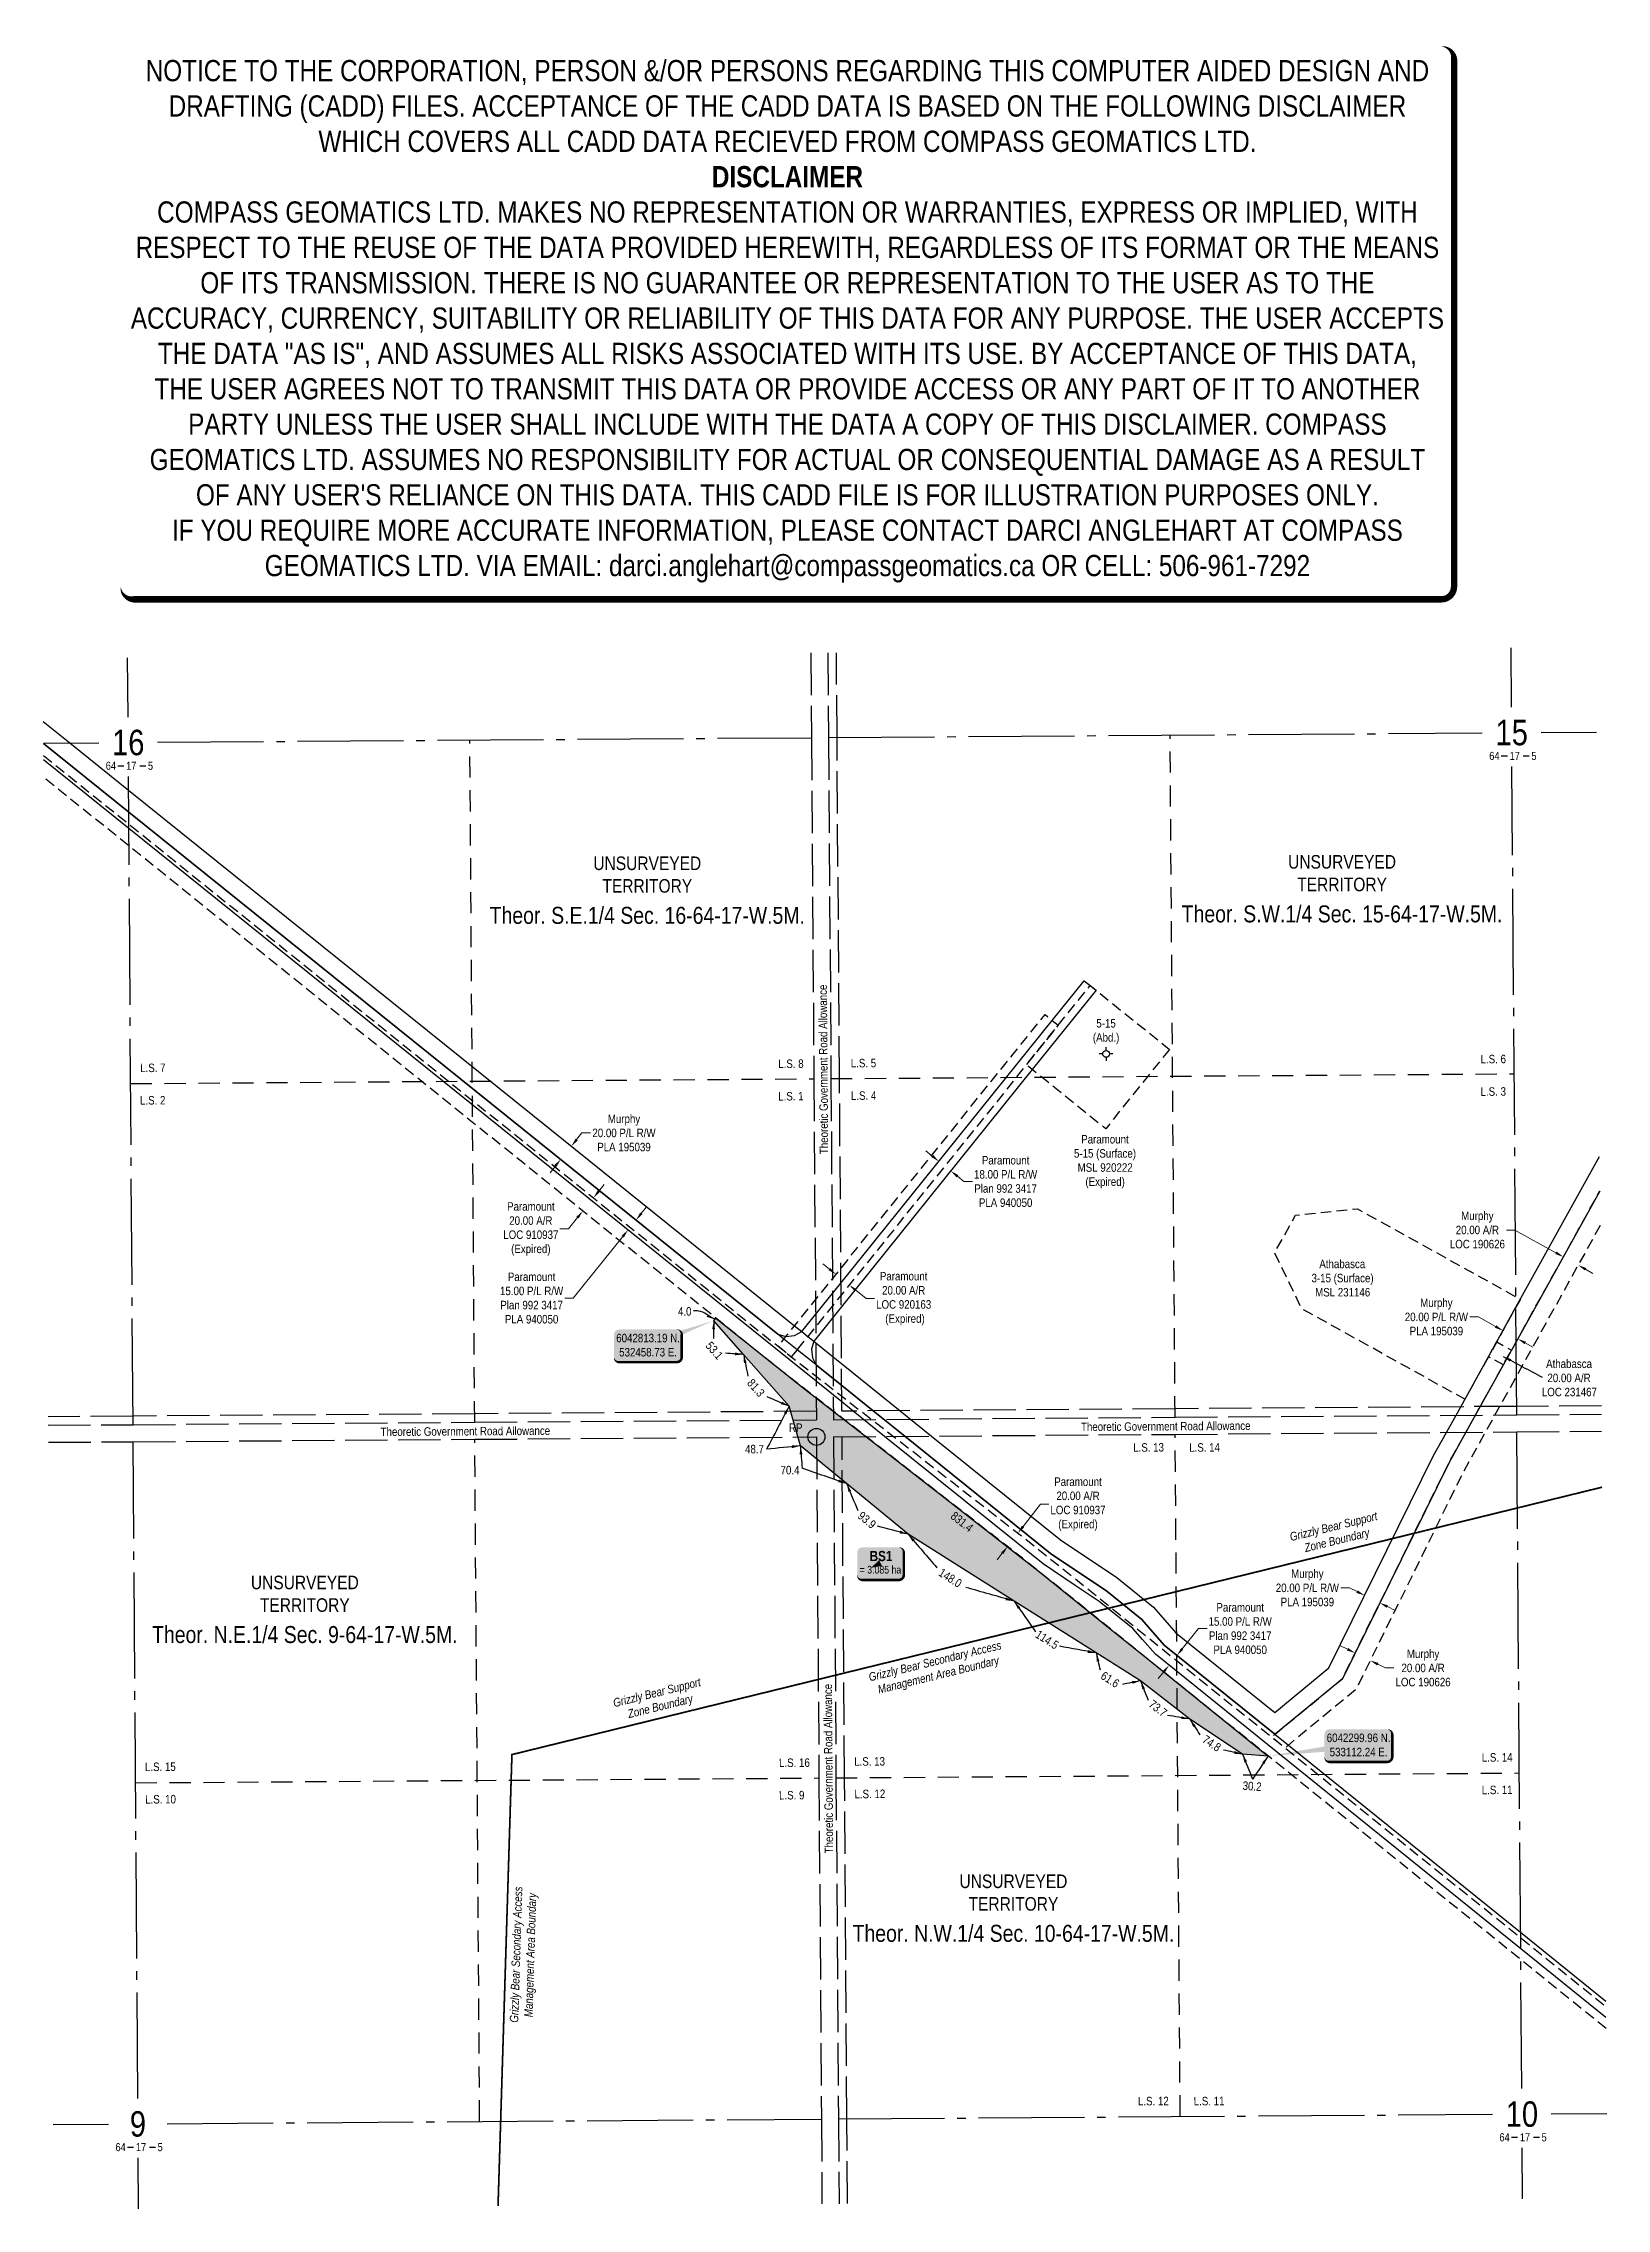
# Model space of a CAD drawing. Extents: x 531668 to 533511, y 6041766 to 6044319.
import ezdxf
from ezdxf.enums import TextEntityAlignment as Align

# ---------------------------------------------------------------- set-up
doc = ezdxf.new("R2010")
doc.units = 0
doc.header["$LTSCALE"] = 5
doc.header["$PDSIZE"] = 0.5
for name, pattern in [('DASHDOT2', [12.7, 6.35, -3.175, 0, -3.175]), ('foc-ACCESSROAD', [3.75, 2.5, -1.25]), ('foc-LSD', [8, 5, -3]), ('foc-QUARTERLINE', [33, 25, -3, 2, -3]), ('foc-UNSURVEYED', [12.5, 10, -2.5])]:
    doc.linetypes.add(name, pattern=pattern)
doc.layers.get('Defpoints').update_dxf_attribs({"color": 9})
for name, color, linetype in [('10', 1, 'Continuous'), ('35', 37, 'Continuous'), ('9', 3, 'Continuous'), ('AS-WILDLIFE', 131, 'DASHDOT2'), ('C-AR', 13, 'foc-ACCESSROAD'), ('C-RW', 13, 'Continuous'), ('C-SYMBOL', 7, 'Continuous'), ('C-WS', 13, 'foc-ACCESSROAD'), ('DETAIL-T', 7, 'Continuous'), ('F-AR', 190, 'foc-ACCESSROAD'), ('F-RW', 190, 'Continuous'), ('F-WS', 190, 'foc-ACCESSROAD'), ('F-WS-S', 8, 'Continuous'), ('L-ROAD-T', 7, 'Continuous'), ('L-SECLBL', 7, 'Continuous'), ('L-SECQ', 8, 'foc-QUARTERLINE'), ('L-SECTION-LSD', 7, 'foc-LSD'), ('L-UNS-T', 3, 'Continuous'), ('L-USEC', 7, 'foc-UNSURVEYED'), ('P-TEMP-BLOCKS', 250, 'Continuous'), ('P-TEMP-H', 41, 'Continuous'), ('P-TEMP_BANK STABILIZATION', 46, 'Continuous')]:
    doc.layers.add(name, color=color, linetype=linetype)
for name, color, linetype, lineweight in [('C-AR-T', 13, 'Continuous', 9), ('C-RW-T', 13, 'Continuous', 9), ('C-WS-T', 13, 'Continuous', 9), ('F-AR-T', 190, 'Continuous', 9), ('F-RW-T', 190, 'Continuous', 9), ('F-WS-T', 190, 'Continuous', 9), ('P-TEMP-T', 46, 'Continuous', 18)]:
    doc.layers.add(name, color=color, linetype=linetype, lineweight=lineweight)
doc.layers.add('DISCLAIMER', color=7, linetype='Continuous', plot=False)
doc.styles.add('100L', font='ARIALN.TTF', dxfattribs={"height": 11})
doc.styles.add('175L', font='ARIALN.TTF', dxfattribs={"height": 20})
doc.styles.add('240', font='ARIALN.TTF', dxfattribs={"height": 30})
doc.styles.add('80', font='ARIALN.TTF', dxfattribs={"height": 10})
doc.styles.add('80CG', font='ARIALN.TTF', dxfattribs={"height": 10})
doc.styles.add('80L', font='ARIALN.TTF', dxfattribs={"height": 10})
doc.styles.add('BOLD', font='ARIALNB.TTF')
doc.styles.add('SIMPLEX', font='ARIALN.TTF')
doc.dimstyles.new('Compass 5 000', dxfattribs={"dimscale": 5, "dimtxt": 9, "dimasz": 2, "dimexe": 0.2, "dimexo": 0.0625, "dimgap": 0.5, "dimtad": 0, "dimtih": 1, "dimtoh": 1, "dimzin": 0, "dimdsep": 46, "dimtxsty": '80CG', "dimcen": 0.1, "dimse1": 1, "dimse2": 1, "dimclrd": 256, "dimclrt": 256, "dimaunit": 1, "dimadec": 4, "dimazin": 0, "dimtfac": 0.06, "dimtofl": 0, "dimtmove": 0, "dimatfit": 1, "dimfxl": 0.2, "dimtolj": 1, "dimtzin": 0, "dimlwd": -1, "dimarcsym": 0})

msp = doc.modelspace()

# ---------------------------------------------------------------- texts
at = {"layer": 'AS-WILDLIFE', "char_height": 10, "attachment_point": 5, "style": '240'}
for s, width, insert, rotation in [('{\\fArial Narrow|b0|i1|c0|p34;Grizzly Bear Support Zone Boundary}', 106.23915, (533191.69, 6042561.175), 13.781594), ('{\\fArial Narrow|b0|i1|c0|p34;Grizzly Bear Secondary Access Management Area Boundary}', 160.52974, (532721.844, 6042402.413), 13.781594), ('{\\fArial Narrow|b0|i1|c0|p34;Grizzly Bear Support Zone Boundary}', 106.23915, (532394.015, 6042365.453), 13.781594), ('{\\fArial Narrow|b0|i1|c0|p34;Grizzly Bear Secondary Access Management Area Boundary}', 160.52974, (532235.509, 6042065.607), 88.237597)]:
    msp.add_mtext_dynamic_manual_height_columns(s, width=width, gutter_width=45, heights=[0], dxfattribs=dict(at, insert=insert, rotation=rotation))
at = {"layer": 'C-SYMBOL', "color": 3, "style": '175L'}
for s, height, p in [('Theor. S.E.1/4 Sec. 16-64-17-W.5M.', 19.9895, (532380.363, 6043275.062)), ('Theor. S.W.1/4 Sec. 15-64-17-W.5M.', 20, (533199.396, 6043276.765)), ('Theor. N.E.1/4 Sec. 9-64-17-W.5M.', 19.9895, (531976.659, 6042427.234)), ('Theor. N.W.1/4 Sec. 10-64-17-W.5M.', 19.9895, (532811.999, 6042074.975))]:
    msp.add_text(s, height=height, dxfattribs=at).set_placement(p, align=Align.BOTTOM_CENTER)
at = {"layer": 'C-WS-T', "style": '80L'}
for s, width, insert, char_height, attachment_point in [('5-15\\P(Abd.)', 30.58189, (532921.224, 6043153.975), 9.9947, 5), ('\\pi8.763;Paramount\\P\\pi0.27837;5-15 (Surface)\\P\\pi4.55647;MSL 920222\\P\\pi13.76378;(Expired)', 72.58575, (532883.102, 6043032.095), 9.99475, 1)]:
    msp.add_mtext_dynamic_manual_height_columns(s, width=width, gutter_width=49.974, heights=[0], dxfattribs=dict(at, insert=insert, char_height=char_height, attachment_point=attachment_point))
at = {"layer": 'F-AR-T', "insert": (533434.473, 6042767.443), "char_height": 9.99475, "attachment_point": 1, "style": '80L'}
msp.add_mtext_dynamic_manual_height_columns('\\pi5.43937;Athabasca\\P\\pi7.02107;20.00 A/R\\P\\pi0.45904;LOC 231467', width=64.48632, gutter_width=49.974, heights=[0], dxfattribs=at)
at = {"layer": 'F-WS-T', "insert": (533163.121, 6042885.113), "char_height": 9.99475, "attachment_point": 1, "style": '80L'}
msp.add_mtext_dynamic_manual_height_columns('\\pi9.48908;Athabasca\\P\\pi0.27837;3-15 (Surface)\\P\\pi4.52579;MSL 231146', width=72.58575, gutter_width=49.974, heights=[0], dxfattribs=at)
at = {"layer": 'L-ROAD-T', "style": '80L'}
for rotation, p in [(0.405558, (532165.91, 6042682.877)), (90.412175, (532593.792, 6042285.166))]:
    msp.add_text('Theoretic Government Road Allowance', height=9.99475, rotation=rotation, dxfattribs=at).set_placement(p, align=Align.MIDDLE_CENTER)
at = {"layer": 'L-UNS-T', "color": 3, "char_height": 15.9916, "attachment_point": 5, "style": '80L'}
for insert in [(532380.363, 6043339.006), (533199.396, 6043340.709), (531976.659, 6042491.177), (532811.999, 6042138.918)]:
    msp.add_mtext_dynamic_manual_height_columns('UNSURVEYED TERRITORY', width=126.34738, gutter_width=47.475, heights=[0], dxfattribs=dict(at, insert=insert))
at = {"layer": 'P-TEMP-T', "style": '80L'}
for s, p in [('4.0', (532424.5, 6042824.26)), ('48.7', (532506.753, 6042661.854)), ('70.4', (532548.618, 6042637.046))]:
    msp.add_text(s, height=9.9947, dxfattribs=at).set_placement(p, align=Align.MIDDLE)
for s, rotation, p in [('53.1', 311.432692, (532459.54, 6042778.079)), ('81.3', 311.4327, (532508.441, 6042734.076)), ('93.9', 320.5112, (532639.393, 6042578.23)), ('831.4', 321.945697, (532751.359, 6042576.155)), ('148.0', 327.7487, (532737.58, 6042509.952)), ('114.5', 327.7473, (532851.678, 6042437.069)), ('61.6', 327.7442, (532925.961, 6042390.196)), ('73.7', 322.2724, (532982.431, 6042356.23)), ('74.8', 326.3376, (533045.757, 6042314.922)), ('30.2', 355.8893, (533093.349, 6042264.455))]:
    msp.add_text(s, height=9.9947, rotation=rotation, dxfattribs=at).set_placement(p, align=Align.MIDDLE)

# ---------------------------------------------------------------- blocks, each defined once
blk = doc.blocks.new('RP')
at = {"layer": '35', "color": 3}
blk.add_circle((0, 0), 10, dxfattribs=at)
at = {"layer": '35', "color": 3, "style": '80'}
blk.add_attdef('RP_001', (-32.4, 5.8), '', height=10, dxfattribs=at)
blk = doc.blocks.new('L-SECLBL')
at = {"layer": '9', "color": 7}
for p, q in [((-5.1, -27.8), (-12.3, -27.8)), ((20.7, -27.8), (13.5, -27.8))]:
    blk.add_line(p, q, dxfattribs=at)
at = {"layer": '10', "color": 2, "style": 'SIMPLEX'}
blk.add_attdef('SEC', text='', height=30, dxfattribs=at).set_placement((0, 0), align=Align.MIDDLE)
at = {"layer": '10', "color": 5, "style": '80L'}
blk.add_attdef('TWP', text='', height=9.5, dxfattribs=at).set_placement((-14.4, -27.4), align=Align.MIDDLE_RIGHT)
blk.add_attdef('RGE', text='', height=9.5, dxfattribs=at).set_placement((3.6, -27.4), align=Align.MIDDLE_CENTER)
blk.add_attdef('MER', text='', height=9.5, dxfattribs=at).set_placement((23.2, -27.4), align=Align.MIDDLE_LEFT)
blk = doc.blocks.new('*D20')
at = {"layer": 'Defpoints', "color": 0, "transparency": 16777216}
for p in [(533215.6, 6042423.1), (533232.7, 6042412.6), (533233.5, 6042414.2)]:
    blk.add_point(p, dxfattribs=at)
at = {"layer": 'F-AR-T', "transparency": 16777216}
for p, q in [((533205.8, 6042425.9), (533196.8, 6042430.3)), ((533241.7, 6042408.2), (533250.6, 6042403.8)), ((533250.6, 6042403.8), (533260.6, 6042403.8))]:
    blk.add_line(p, q, dxfattribs=at)
for points in [[(533206.5, 6042427.4), (533205.1, 6042424.4), (533214.8, 6042421.5)], [(533242.4, 6042409.7), (533240.9, 6042406.7), (533232.7, 6042412.6)]]:
    blk.add_solid(points, dxfattribs=at)
at = {"layer": 'F-AR-T', "transparency": 16777216, "insert": (533294.9, 6042403.8), "char_height": 10, "attachment_point": 5, "style": '80CG'}
blk.add_mtext('\\A1;Murphy\\P20.00 A/R\\PLOC 190626', dxfattribs=at)
blk = doc.blocks.new('*D21')
at = {"layer": 'C-AR-T', "transparency": 16777216}
for p, q in [((532823.4, 6042570.6), (532843.8, 6042596.9)), ((532843.8, 6042596.9), (532853.8, 6042596.9)), ((532798.9, 6042539.1), (532792.7, 6042531.2))]:
    blk.add_line(p, q, dxfattribs=at)
for points in [[(532822.1, 6042571.7), (532824.7, 6042569.6), (532817.3, 6042562.8)], [(532797.6, 6042540.1), (532800.2, 6042538), (532805, 6042547)]]:
    blk.add_solid(points, dxfattribs=at)
at = {"layer": 'Defpoints', "color": 0, "transparency": 16777216}
for p in [(532813.7, 6042565.6), (532817.3, 6042562.8), (532801.4, 6042549.8)]:
    blk.add_point(p, dxfattribs=at)
at = {"layer": 'C-AR-T', "transparency": 16777216, "insert": (532888.1, 6042596.9), "char_height": 10, "attachment_point": 5, "style": '80CG'}
blk.add_mtext('\\A1;Paramount\\P20.00 A/R\\PLOC 910937\\P(Expired)', dxfattribs=at)
blk = doc.blocks.new('*D22')
at = {"layer": 'C-AR-T', "transparency": 16777216}
for p, q in [((532323.2, 6042965.9), (532329.5, 6042973.7)), ((532287.4, 6042921.4), (532277.4, 6042921.4)), ((532298.1, 6042934.7), (532287.4, 6042921.4))]:
    blk.add_line(p, q, dxfattribs=at)
for points in [[(532321.9, 6042966.9), (532324.5, 6042964.8), (532316.9, 6042958.1)], [(532296.8, 6042935.7), (532299.4, 6042933.7), (532304.4, 6042942.5)]]:
    blk.add_solid(points, dxfattribs=at)
at = {"layer": 'Defpoints', "color": 0, "transparency": 16777216}
for p in [(532302, 6042944.4), (532304.4, 6042942.5), (532314.5, 6042960)]:
    blk.add_point(p, dxfattribs=at)
at = {"layer": 'C-AR-T', "transparency": 16777216, "insert": (532243.1, 6042921.4), "char_height": 10, "attachment_point": 5, "style": '80CG'}
blk.add_mtext('\\A1;Paramount\\P20.00 A/R\\PLOC 910937\\P(Expired)', dxfattribs=at)
blk = doc.blocks.new('*D23')
at = {"layer": 'C-AR-T', "transparency": 16777216}
for p, q in [((532595, 6042874.1), (532587.2, 6042880.4)), ((532626.2, 6042849), (532638.3, 6042839.2)), ((532638.3, 6042839.2), (532648.3, 6042839.2))]:
    blk.add_line(p, q, dxfattribs=at)
for points in [[(532596.1, 6042875.4), (532594, 6042872.8), (532602.8, 6042867.8)], [(532627.2, 6042850.3), (532625.1, 6042847.7), (532618.4, 6042855.3)]]:
    blk.add_solid(points, dxfattribs=at)
at = {"layer": 'Defpoints', "color": 0, "transparency": 16777216}
for p in [(532602.8, 6042867.8), (532586.1, 6042847.1), (532601.7, 6042834.6)]:
    blk.add_point(p, dxfattribs=at)
at = {"layer": 'C-AR-T', "transparency": 16777216, "insert": (532682.6, 6042839.2), "char_height": 10, "attachment_point": 5, "style": '80CG'}
blk.add_mtext('\\A1;Paramount\\P20.00 A/R\\PLOC 920163\\P (Expired)', dxfattribs=at)
blk = doc.blocks.new('*D24')
at = {"layer": 'Defpoints', "color": 0, "transparency": 16777216}
for p in [(532290.8, 6043018.9), (532291.3, 6043018.5), (532278.8, 6043002.9)]:
    blk.add_point(p, dxfattribs=at)
at = {"layer": 'F-RW-T', "transparency": 16777216}
for p, q in [((532297.1, 6043026.7), (532303.3, 6043034.5)), ((532303.3, 6043034.5), (532313.3, 6043034.5)), ((532272, 6042995.5), (532265.7, 6042987.7))]:
    blk.add_line(p, q, dxfattribs=at)
for points in [[(532295.8, 6043027.7), (532298.4, 6043025.6), (532290.8, 6043018.9)], [(532270.7, 6042996.6), (532273.3, 6042994.5), (532278.3, 6043003.3)]]:
    blk.add_solid(points, dxfattribs=at)
at = {"layer": 'F-RW-T', "transparency": 16777216, "insert": (532352.9, 6043034.5), "char_height": 10, "attachment_point": 5, "style": '80CG'}
blk.add_mtext('\\A1;Murphy\\P20.00 P/L R/W\\PPLA 195039', dxfattribs=at)
blk = doc.blocks.new('*D25')
at = {"layer": 'Defpoints', "color": 0, "transparency": 16777216}
for p in [(533225.9, 6042489.4), (533229.6, 6042496.7), (533247.5, 6042487.8)]:
    blk.add_point(p, dxfattribs=at)
at = {"layer": 'F-RW-T', "transparency": 16777216}
for p, q in [((533208, 6042498.2), (533198, 6042498.2)), ((533217, 6042493.8), (533208, 6042498.2)), ((533252.9, 6042476.1), (533261.8, 6042471.7))]:
    blk.add_line(p, q, dxfattribs=at)
for points in [[(533217.7, 6042495.3), (533216.2, 6042492.3), (533225.9, 6042489.4)], [(533253.6, 6042477.6), (533252.1, 6042474.6), (533243.9, 6042480.5)]]:
    blk.add_solid(points, dxfattribs=at)
at = {"layer": 'F-RW-T', "transparency": 16777216, "insert": (533158.5, 6042498.2), "char_height": 10, "attachment_point": 5, "style": '80CG'}
blk.add_mtext('\\A1;Murphy\\P20.00 P/L R/W\\PPLA 195039', dxfattribs=at)
blk = doc.blocks.new('*D26')
at = {"layer": 'C-RW-T', "transparency": 16777216}
for p, q in [((532373.3, 6042939.7), (532379.6, 6042947.4)), ((532351.4, 6042912.4), (532293.1, 6042839.9)), ((532293.1, 6042839.9), (532283.1, 6042839.9))]:
    blk.add_line(p, q, dxfattribs=at)
for points in [[(532372, 6042940.7), (532374.6, 6042938.6), (532367.1, 6042931.9)], [(532350.1, 6042913.4), (532352.7, 6042911.3), (532357.7, 6042920.2)]]:
    blk.add_solid(points, dxfattribs=at)
at = {"layer": 'Defpoints', "color": 0, "transparency": 16777216}
for p in [(532367.1, 6042931.9), (532381.4, 6042920.3), (532372, 6042908.6)]:
    blk.add_point(p, dxfattribs=at)
at = {"layer": 'C-RW-T', "transparency": 16777216, "insert": (532244, 6042839.9), "char_height": 10, "width": 392.415, "attachment_point": 5, "style": '80CG'}
blk.add_mtext('\\A1;Paramount\\P15.00 P/L R/W\\PPlan 992 3417\\PPLA 940050', dxfattribs=at)
blk = doc.blocks.new('*D27')
at = {"layer": 'C-RW-T', "transparency": 16777216}
for p, q in [((533011, 6042426.4), (533030.2, 6042450.2)), ((533030.2, 6042450.2), (533040.2, 6042450.2)), ((532989.1, 6042399.2), (532982.8, 6042391.4))]:
    blk.add_line(p, q, dxfattribs=at)
for points in [[(533009.7, 6042427.4), (533012.3, 6042425.4), (533004.8, 6042418.6)], [(532987.8, 6042400.2), (532990.4, 6042398.2), (532995.4, 6042407)]]:
    blk.add_solid(points, dxfattribs=at)
at = {"layer": 'Defpoints', "color": 0, "transparency": 16777216}
for p in [(533004.8, 6042418.6), (533020.6, 6042405.8), (533011.3, 6042394.2)]:
    blk.add_point(p, dxfattribs=at)
at = {"layer": 'C-RW-T', "transparency": 16777216, "insert": (533079.3, 6042450.2), "char_height": 10, "attachment_point": 5, "style": '80CG'}
blk.add_mtext('\\A1;Paramount\\P15.00 P/L R/W\\PPlan 992 3417\\PPLA 940050', dxfattribs=at)
blk = doc.blocks.new('*D28')
at = {"layer": 'C-RW-T', "transparency": 16777216}
for p, q in [((532716.3, 6043007.3), (532708.6, 6043013.6)), ((532745.9, 6042983.5), (532753.7, 6042977.3)), ((532753.7, 6042977.3), (532763.7, 6042977.3))]:
    blk.add_line(p, q, dxfattribs=at)
for points in [[(532717.4, 6043008.6), (532715.3, 6043006), (532724.1, 6043001.1)], [(532747, 6042984.8), (532744.9, 6042982.2), (532738.2, 6042989.8)]]:
    blk.add_solid(points, dxfattribs=at)
at = {"layer": 'Defpoints', "color": 0, "transparency": 16777216}
for p in [(532724, 6043000.9), (532738, 6042989.6), (532738.2, 6042989.8)]:
    blk.add_point(p, dxfattribs=at)
at = {"layer": 'C-RW-T', "transparency": 16777216, "insert": (532802.8, 6042977.3), "char_height": 10, "attachment_point": 5, "style": '80CG'}
blk.add_mtext('\\A1;Paramount\\P18.00 P/L R/W\\PPlan 992 3417\\PPLA 940050', dxfattribs=at)
blk = doc.blocks.new('*D29')
at = {"layer": 'Defpoints', "color": 0, "transparency": 16777216}
for p in [(533477.7, 6042878.7), (533422.4, 6042820.4), (533439.9, 6042810.7)]:
    blk.add_point(p, dxfattribs=at)
at = {"layer": 'F-AR-T', "transparency": 16777216}
for p, q in [((533403.2, 6042920.1), (533393.2, 6042920.1)), ((533451.5, 6042893.3), (533403.2, 6042920.1)), ((533486.5, 6042873.9), (533495.2, 6042869))]:
    blk.add_line(p, q, dxfattribs=at)
for points in [[(533452.3, 6042894.8), (533450.7, 6042891.8), (533460.3, 6042888.4)], [(533487.3, 6042875.3), (533485.7, 6042872.4), (533477.7, 6042878.7)]]:
    blk.add_solid(points, dxfattribs=at)
at = {"layer": 'F-AR-T', "transparency": 16777216, "insert": (533358.9, 6042920.1), "char_height": 10, "attachment_point": 5, "style": '80CG'}
blk.add_mtext('\\A1;Murphy\\P20.00 A/R\\PLOC 190626', dxfattribs=at)
blk = doc.blocks.new('*D30')
at = {"layer": 'Defpoints', "color": 0, "transparency": 16777216}
for p in [(533389.1, 6042801.5), (533364.9, 6042758), (533382.4, 6042748.3)]:
    blk.add_point(p, dxfattribs=at)
at = {"layer": 'F-RW-T', "transparency": 16777216}
for p, q in [((533360.2, 6042817.6), (533350.2, 6042817.6)), ((533380.4, 6042806.4), (533360.2, 6042817.6)), ((533415.3, 6042787), (533424.1, 6042782.1))]:
    blk.add_line(p, q, dxfattribs=at)
for points in [[(533381.2, 6042807.8), (533379.5, 6042804.9), (533389.1, 6042801.5)], [(533416.1, 6042788.4), (533414.5, 6042785.5), (533406.6, 6042791.8)]]:
    blk.add_solid(points, dxfattribs=at)
at = {"layer": 'F-RW-T', "transparency": 16777216, "insert": (533310.6, 6042817.6), "char_height": 10, "attachment_point": 5, "style": '80CG'}
blk.add_mtext('\\A1;Murphy\\P20.00 P/L R/W\\PPLA 195039', dxfattribs=at)
blk = doc.blocks.new('GABD')
for p, q in [((-0.81, 0), (-1.62, 0)), ((0, 0.81), (0, 1.62)), ((1.62, 0), (0.81, 0)), ((0, -0.81), (0, -1.62))]:
    blk.add_line(p, q)
blk.add_circle((0, 0), 0.8)
blk = doc.blocks.new('Disclaimer_Legal')
at = {"layer": 'DISCLAIMER', "color": 254, "flags": 128}
blk.add_lwpolyline([(-3613, -1105, 37.5, 37.5, 0), (4096, -1105, 37.5, 37.5, 0.414214), (4171, -1030, 37.5, 37.5, 0), (4171, 2079, 37.5, 0, 0.414214), (4096, 2154, 0, 0, 0), (-3613, 2154, 0, 0, 0.414214), (-3688, 2079, 0, 0, 0), (-3688, -1030, 0, 37.5, 0.414214)], format="xyseb", close=True, dxfattribs=at)
at = {"layer": 'DISCLAIMER', "color": 254, "insert": (242, 534), "char_height": 125, "width": 7717.57, "attachment_point": 5, "style": '80'}
blk.add_mtext('NOTICE TO THE CORPORATION, PERSON &/OR PERSONS REGARDING THIS COMPUTER AIDED DESIGN AND DRAFTING (CADD) FILES. ACCEPTANCE OF THE CADD DATA IS BASED ON THE FOLLOWING DISCLAIMER WHICH COVERS ALL CADD DATA RECIEVED FROM COMPASS GEOMATICS LTD.\\P{\\fArial Narrow|b1|i0|c0|p34;DISCLAIMER}\\PCOMPASS GEOMATICS LTD. MAKES NO REPRESENTATION OR WARRANTIES, EXPRESS OR IMPLIED, WITH RESPECT TO THE REUSE OF THE DATA PROVIDED HEREWITH, REGARDLESS OF ITS FORMAT OR THE MEANS OF ITS TRANSMISSION. THERE IS NO GUARANTEE OR REPRESENTATION TO THE USER AS TO THE ACCURACY, CURRENCY, SUITABILITY OR RELIABILITY OF THIS DATA FOR ANY PURPOSE. THE USER ACCEPTS THE DATA "AS IS", AND ASSUMES ALL RISKS ASSOCIATED WITH ITS USE. BY ACCEPTANCE OF THIS DATA, THE USER AGREES NOT TO TRANSMIT THIS DATA OR PROVIDE ACCESS OR ANY PART OF IT TO ANOTHER PARTY UNLESS THE USER SHALL INCLUDE WITH THE DATA A COPY OF THIS DISCLAIMER. COMPASS GEOMATICS LTD. ASSUMES NO RESPONSIBILITY FOR ACTUAL OR CONSEQUENTIAL DAMAGE AS A RESULT OF ANY USER\'S RELIANCE ON THIS DATA. THIS CADD FILE IS FOR ILLUSTRATION PURPOSES ONLY.\\PIF YOU REQUIRE MORE ACCURATE INFORMATION, PLEASE CONTACT DARCI ANGLEHART AT COMPASS GEOMATICS LTD. VIA EMAIL: darci.anglehart@compassgeomatics.ca OR CELL: 506-961-7292', dxfattribs=at)
blk = doc.blocks.new('*U34')
h = blk.add_hatch(color=254)
edge = h.paths.add_edge_path()
edge.add_line((-34, -20), (34, -20))
edge.add_arc((34, -14), 6, 270, 360)
edge.add_line((40, -14), (40, 12.5))
edge.add_arc((34, 12.5), 6, 0, 90)
edge.add_line((34, 18.5), (-34, 18.5))
edge.add_arc((-34, 12.5), 6, 90, 180)
edge.add_line((-40, 12.5), (-40, -14))
edge.add_arc((-34, -14), 6, 180, 270)
at = {"color": 1, "flags": 128}
blk.add_lwpolyline([(77.7, 28.9, 0, 10, 0), (0, 0, 5, 5, 0)], format="xyseb", dxfattribs=at)
blk.add_lwpolyline([(-34, -20, 3, 3, 0), (34, -20, 3, 3, 0.414214), (40, -14, 3, 3, 0), (40, 12.5, 3, 0, 0.414214), (34, 18.5, 0, 0, 0), (-34, 18.5, 0, 0, 0.414214), (-40, 12.5, 0, 0, 0), (-40, -14, 0, 3, 0.414214)], format="xyseb", close=True, dxfattribs=at)
at = {"color": 1, "style": '80'}
blk.add_attdef('ENTER_TEXT_001', (-36, -5), '', height=10, dxfattribs=at)
blk = doc.blocks.new('*U35')
h = blk.add_hatch(color=254)
edge = h.paths.add_edge_path()
edge.add_line((-34, -20), (34, -20))
edge.add_arc((34, -14), 6, 270, 360)
edge.add_line((40, -14), (40, 12.5))
edge.add_arc((34, 12.5), 6, 0, 90)
edge.add_line((34, 18.5), (-34, 18.5))
edge.add_arc((-34, 12.5), 6, 90, 180)
edge.add_line((-40, 12.5), (-40, -14))
edge.add_arc((-34, -14), 6, 180, 270)
at = {"color": 1, "flags": 128}
blk.add_lwpolyline([(-106.4, -13.1, 0, 10, 0), (0, 0, 5, 5, 0)], format="xyseb", dxfattribs=at)
blk.add_lwpolyline([(-34, -20, 3, 3, 0), (34, -20, 3, 3, 0.414214), (40, -14, 3, 3, 0), (40, 12.5, 3, 0, 0.414214), (34, 18.5, 0, 0, 0), (-34, 18.5, 0, 0, 0.414214), (-40, 12.5, 0, 0, 0), (-40, -14, 0, 3, 0.414214)], format="xyseb", close=True, dxfattribs=at)
at = {"color": 1, "style": '80'}
blk.add_attdef('ENTER_TEXT_001', (-36, -5), '', height=10, dxfattribs=at)
blk = doc.blocks.new('*U33')
at = {"true_color": 0xff8aff}
h = blk.add_hatch(color=211, dxfattribs=at)
edge = h.paths.add_edge_path()
edge.add_line((-21.5, -20), (21.5, -20))
edge.add_arc((21.5, -14), 6, 270, 360)
edge.add_line((27.5, -14), (27.5, 12.5))
edge.add_arc((21.5, 12.5), 6, 0, 90)
edge.add_line((21.5, 18.5), (-21.5, 18.5))
edge.add_arc((-21.5, 12.5), 6, 90, 180)
edge.add_line((-27.5, 12.5), (-27.5, -14))
edge.add_arc((-21.5, -14), 6, 180, 270)
at = {"color": 250, "flags": 128}
blk.add_lwpolyline([(-21.5, -20, 3, 3, 0), (21.5, -20, 3, 3, 0.414214), (27.5, -14, 3, 3, 0), (27.5, 12.5, 3, 0, 0.414214), (21.5, 18.5, 0, 0, 0), (-21.5, 18.5, 0, 0, 0.414214), (-27.5, 12.5, 0, 0, 0), (-27.5, -14, 0, 3, 0.414214)], format="xyseb", close=True, dxfattribs=at)
at = {"flags": 128}
blk.add_lwpolyline([(-11.2, -5.6, 0, 7.5, 0), (0, 0, 0, 0, 0)], format="xyseb", dxfattribs=at)
at = {"color": 250}
for tag, p, height, style in [('TEMP_AREA_W1_001', (-9.2, 2.2), 12, 'BOLD'), ('ENTER_TEXT_001', (-30.7, -12.5), 9, '80')]:
    blk.add_attdef(tag, p, '', height=height, dxfattribs=dict(at, style=style))

# ---------------------------------------------------------------- dimensions: what is measured, and where the dimension line sits
at = {"layer": 'C-AR-T'}
for base, p1, p2, angle, text, picture, middle in [((532304.397, 6042942.494), (532314.543, 6042960.009), (532302.002, 6042944.421), 231.18058, 'Paramount\\P20.00 A/R\\PLOC 910937\\P(Expired)', '*D22', (532243.086, 6042921.352)), ((532602.802, 6042867.822), (532601.714, 6042834.556), (532586.127, 6042847.097), 141.181186, 'Paramount\\P20.00 A/R\\PLOC 920163\\P (Expired)', '*D23', (532682.648, 6042839.224)), ((532817.295, 6042562.751), (532801.402, 6042549.767), (532813.681, 6042565.561), 52.137145, 'Paramount\\P20.00 A/R\\PLOC 910937\\P(Expired)', '*D21', (532888.12, 6042596.869))]:
    dim = msp.add_linear_dim(base=base, p1=p1, p2=p2, angle=angle, text=text, dimstyle='Compass 5 000', dxfattribs=at)
    dim.commit()
    dim.dimension.update_dxf_attribs({"geometry": picture, "text_midpoint": middle, "dimtype": 161})
at = {"layer": 'C-RW-T'}
dim = msp.add_aligned_dim(p1=(532723.983, 6043000.879), p2=(532738.001, 6042989.601), distance=0.251, text='Paramount\\P18.00 P/L R/W\\PPlan 992 3417\\PPLA 940050', dimstyle='Compass 5 000', dxfattribs=at)
dim.commit()
dim.dimension.update_dxf_attribs({"geometry": '*D28', "text_midpoint": (532802.827, 6042977.26)})
for base, p1, p2, angle, picture, middle in [((532367.068, 6042931.859), (532372.016, 6042908.631), (532381.416, 6042920.315), 51.182005, '*D26', (532243.987, 6042839.886)), ((533004.763, 6042418.615), (533011.272, 6042394.188), (533020.643, 6042405.816), 51.13254, '*D27', (533079.299, 6042450.192))]:
    dim = msp.add_linear_dim(base=base, p1=p1, p2=p2, angle=angle, text='Paramount\\P15.00 P/L R/W\\PPlan 992 3417\\PPLA 940050', dimstyle='Compass 5 000', dxfattribs=at)
    dim.commit()
    dim.dimension.update_dxf_attribs({"geometry": picture, "text_midpoint": middle, "dimtype": 161})
at = {"layer": 'F-AR-T'}
dim = msp.add_linear_dim(base=(533477.727, 6042878.734), p1=(533422.445, 6042820.37), p2=(533439.92, 6042810.664), angle=330.951457, text='Murphy\\P20.00 A/R\\PLOC 190626', dimstyle='Compass 5 000', dxfattribs=at)
dim.commit()
dim.dimension.update_dxf_attribs({"geometry": '*D29', "text_midpoint": (533358.886, 6042920.134), "dimtype": 161})
dim = msp.add_aligned_dim(p1=(533215.551, 6042423.064), p2=(533233.478, 6042414.22), distance=-1.768, text='Murphy\\P20.00 A/R\\PLOC 190626', dimstyle='Compass 5 000', dxfattribs=at)
dim.commit()
dim.dimension.update_dxf_attribs({"geometry": '*D20', "text_midpoint": (533294.932, 6042403.786)})
at = {"layer": 'F-RW-T'}
dim = msp.add_aligned_dim(p1=(532278.759, 6043002.907), p2=(532291.3, 6043018.494), distance=0.643, text='Murphy\\P20.00 P/L R/W\\PPLA 195039', dimstyle='Compass 5 000', dxfattribs=at)
dim.commit()
dim.dimension.update_dxf_attribs({"geometry": '*D24', "text_midpoint": (532352.875, 6043034.48)})
for base, p1, p2, angle, picture, middle in [((533389.093, 6042801.521), (533382.42, 6042748.307), (533364.932, 6042758.021), 150.951288, '*D30', (533310.621, 6042817.591)), ((533225.946, 6042489.351), (533247.507, 6042487.836), (533229.565, 6042496.688), 153.740317, '*D25', (533158.47, 6042498.2))]:
    dim = msp.add_linear_dim(base=base, p1=p1, p2=p2, angle=angle, text='Murphy\\P20.00 P/L R/W\\PPLA 195039', dimstyle='Compass 5 000', dxfattribs=at)
    dim.commit()
    dim.dimension.update_dxf_attribs({"geometry": picture, "text_midpoint": middle, "dimtype": 161})

# ---------------------------------------------------------------- hatches: boundary and pattern name
at = {"layer": 'P-TEMP-H'}
h = msp.add_hatch(color=256, dxfattribs=at)
h.dxf.hatch_style = 1
h.paths.add_polyline_path([(532461.224, 6042816.314), (532566.208, 6042732.622), (532651.825, 6042666.056), (532724.396, 6042609.636), (532840.633, 6042518.766), (532924.011, 6042451.632), (532973.049, 6042412.148), (533036.934, 6042360.654), (533112.24, 6042299.955), (533082.11, 6042302.12), (533019.93, 6042343.53), (532961.7, 6042388.58), (532909.6, 6042421.46), (532812.82, 6042482.53), (532687.73, 6042561.46), (532615.34, 6042621.11), (532560.839, 6042665.626), (532547.62, 6042712.48), (532493.844, 6042773.407), (532458.73, 6042813.19)])

# ---------------------------------------------------------------- linework, layer by layer
at = {"layer": 'C-WS', "flags": 128}
msp.add_lwpolyline([(532995.968, 6043133.1), (532920.724, 6043039.574), (532834.208, 6043109.18), (532827.199, 6043114.819), (532864.822, 6043161.581), (532902.444, 6043208.344), (532909.452, 6043202.705), (532995.968, 6043133.1)], close=True, dxfattribs=at)
at = {"layer": 'F-AR', "flags": 128}
msp.add_lwpolyline([(533503.624, 6042925.36), (533404.983, 6042747.762), (533385.175, 6042712.099), (533368.358, 6042681.818), (533342.784, 6042635.777), (533215.813, 6042378.415), (533136.06, 6042312.794), (533135.55, 6042312.375), (533132.164, 6042309.587), (533116.272, 6042322.397), (533120.166, 6042325.604), (533122.85, 6042327.812), (533199.79, 6042391.117), (533325.073, 6042645.058), (533345.4, 6042681.653), (533362.218, 6042711.934), (533404.683, 6042788.392), (533503.324, 6042965.989)], dxfattribs=at)
msp.add_lwpolyline([(533399.212, 6042778.539), (533389.515, 6042761.071), (533372.005, 6042770.756), (533381.712, 6042788.231), (533399.212, 6042778.539)], close=True, dxfattribs=at)
at = {"layer": 'F-WS', "flags": 128}
msp.add_lwpolyline([(533372.005, 6042770.756), (533344.108, 6042720.53), (533151.879, 6042827.285), (533119.872, 6042893.147), (533144.584, 6042937.603), (533217.4, 6042945.208), (533404.293, 6042841.407), (533409.61, 6042838.456), (533404.384, 6042829.038), (533381.712, 6042788.231), (533372.005, 6042770.756)], close=True, dxfattribs=at)
at = {"layer": 'L-SECQ'}
for p, q in [((533399.169, 6043536.346), (533398.653, 6043606.307)), ((531768.293, 6043524.84), (531767.802, 6043594.782)), ((531803.108, 6043495.085), (532573.888, 6043500.519)), ((532593.994, 6043500.661), (533364.733, 6043506.117)), ((533433.977, 6043506.607), (533499.335, 6043507.07)), ((531668.558, 6043494.136), (531733.828, 6043494.596)), ((531774.146, 6042690.623), (531768.784, 6043454.842)), ((533405.319, 6042702.191), (533399.685, 6043466.385)), ((533411.176, 6041907.911), (533405.467, 6042682.085)), ((531779.719, 6041896.31), (531774.287, 6042670.517)), ((531679.984, 6041865.602), (531745.253, 6041866.065)), ((531814.534, 6041866.556), (532585.602, 6041872.023)), ((532605.708, 6041872.166), (533376.721, 6041877.665)), ((533446.001, 6041878.159), (533511.342, 6041878.625)), ((531780.63, 6041766.36), (531780.21, 6041826.312)), ((533412.134, 6041777.969), (533411.692, 6041837.913))]:
    msp.add_line(p, q, dxfattribs=at)
at = {"layer": 'L-SECTION-LSD'}
for p, q in [((532176.909, 6042693.474), (532171.196, 6043497.68)), ((533002.544, 6042699.33), (532996.688, 6043503.512)), ((531771.324, 6043092.73), (532576.78, 6043098.417)), ((532596.886, 6043098.559), (533402.354, 6043104.272)), ((532182.766, 6041869.167), (532177.052, 6042673.368)), ((533008.548, 6041875.039), (533002.691, 6042679.224)), ((531777.108, 6042268.418), (532582.71, 6042274.121)), ((532602.815, 6042274.264), (533408.432, 6042279.998))]:
    msp.add_line(p, q, dxfattribs=at)
at = {"layer": 'L-USEC'}
for p, q in [((532573.169, 6043600.464), (532573.888, 6043500.519)), ((532593.275, 6043600.606), (532593.994, 6043500.663)), ((532604.047, 6043500.732), (532603.328, 6043600.677)), ((532573.888, 6043500.519), (532576.78, 6043098.417)), ((532593.994, 6043500.663), (532596.886, 6043098.561)), ((532606.939, 6043098.632), (532604.047, 6043500.732)), ((532576.78, 6043098.417), (532579.673, 6042696.325)), ((532596.886, 6043098.561), (532599.779, 6042696.467)), ((532609.759, 6042706.592), (532606.939, 6043098.632)), ((532579.601, 6042706.378), (532176.837, 6042703.526)), ((533002.47, 6042709.382), (532609.759, 6042706.592)), ((533405.245, 6042712.243), (533002.47, 6042709.382)), ((533505.19, 6042712.953), (533405.245, 6042712.243)), ((531774.075, 6042700.675), (531674.129, 6042699.969)), ((531674.2, 6042689.917), (531774.145, 6042690.623)), ((532176.837, 6042703.526), (531774.075, 6042700.675)), ((531774.144, 6042690.623), (532176.91, 6042693.474)), ((532176.91, 6042693.474), (532579.675, 6042696.325)), ((532599.779, 6042696.467), (533002.548, 6042699.33)), ((533002.548, 6042699.33), (533405.324, 6042702.191)), ((533002.691, 6042679.224), (533405.467, 6042682.085)), ((533405.324, 6042702.191), (533505.264, 6042702.901)), ((533405.467, 6042682.085), (533505.412, 6042682.795)), ((531674.341, 6042669.811), (531774.287, 6042670.517)), ((531774.287, 6042670.517), (532177.052, 6042673.368)), ((532177.052, 6042673.368), (532579.817, 6042676.219)), ((532579.817, 6042676.219), (532582.71, 6042274.121)), ((532599.923, 6042676.361), (533002.691, 6042679.224)), ((532599.923, 6042676.364), (532602.815, 6042274.265)), ((532612.869, 6042274.336), (532609.975, 6042676.433)), ((532582.71, 6042274.121), (532585.602, 6041872.023)), ((532602.815, 6042274.265), (532605.708, 6041872.167)), ((532615.761, 6041872.238), (532612.869, 6042274.336)), ((532585.602, 6041872.023), (532586.322, 6041772.078)), ((532605.708, 6041872.167), (532606.427, 6041772.222)), ((532616.48, 6041772.293), (532615.761, 6041872.238))]:
    msp.add_line(p, q, dxfattribs=at)

# ---------------------------------------------------------------- block references
msp.add_blockref('RP', (532579.817, 6042676.219)).add_auto_attribs({'RP_001': 'RP'})
at = {"layer": 'Defpoints', "color": 2, "xscale": 0.2, "yscale": 0.2, "zscale": 0.2}
msp.add_blockref('Disclaimer_Legal', (532497.177, 6043884.595), dxfattribs=at)
at = {"layer": 'DETAIL-T', "color": 3}
ref = msp.add_blockref('*U34', (532381.038, 6042784.354), dxfattribs=dict(at, xscale=0.999475, yscale=0.999475, zscale=0.999475))
ref.add_attrib('ENTER_TEXT_001', '6042813.19 N.', (532343.762, 6042787.771), dxfattribs={"layer": '0', "color": 1, "height": 9.99475, "style": '80'})
ref.add_attrib('ENTER_TEXT_002', '532458.73 E.', (532347.236, 6042771.072), dxfattribs={"layer": '0', "color": 1, "height": 9.99475, "style": '80'})
ref = msp.add_blockref('*U35', (533218.579, 6042313.035), dxfattribs=dict(at, xscale=0.999475, yscale=0.999475, zscale=0.999475))
ref.add_attrib('ENTER_TEXT_001', '6042299.96 N.', (533181.303, 6042316.452), dxfattribs={"layer": '0', "color": 1, "height": 9.99475, "style": '80'})
ref.add_attrib('ENTER_TEXT_002', '533112.24 E.', (533184.777, 6042299.753), dxfattribs={"layer": '0', "color": 1, "height": 9.99475, "style": '80'})
at = {"layer": 'F-WS-S', "xscale": 5, "yscale": 5, "zscale": 5}
msp.add_blockref('GABD', (532921.224, 6043127.711), dxfattribs=at)
at = {"layer": 'L-SECLBL', "xscale": 0.999475, "yscale": 0.999475, "zscale": 0.999475}
for p, values in [((531768.503, 6043494.841), {'SEC': '16', 'TWP': '64', 'RGE': '17', 'MER': '5'}), ((533411.397, 6041877.912), {'SEC': '10', 'TWP': '64', 'RGE': '17', 'MER': '5'}), ((531779.929, 6041866.311), {'SEC': '9', 'TWP': '64', 'RGE': '17', 'MER': '5'})]:
    msp.add_blockref('L-SECLBL', p, dxfattribs=at).add_auto_attribs(values)
at = {"layer": 'L-SECLBL', "color": 3}
msp.add_blockref('L-SECLBL', (533399.39, 6043506.362), dxfattribs=at).add_auto_attribs({'SEC': '15', 'TWP': '64', 'RGE': '17', 'MER': '5'})
at = {"layer": 'P-TEMP-BLOCKS'}
ref = msp.add_blockref('*U33', (532655.282, 6042527.505), dxfattribs=dict(at, xscale=0.999475, yscale=0.999475, zscale=0.999475))
ref.add_attrib('TEMP_AREA_W1_001', 'BS1', (532642.54, 6042529.769), dxfattribs={"layer": '0', "color": 250, "height": 11.9937, "style": 'BOLD'})
ref.add_attrib('ENTER_TEXT_001', '= 3.085 ha', (532630.726, 6042515.158), dxfattribs={"layer": '0', "color": 250, "height": 8.9953, "style": '80'})

msp.set_redraw_order([(e.dxf.handle, doc.entitydb.next_handle()) for e in msp.query("TEXT MTEXT ATTDEF DIMENSION ARC_DIMENSION")])  # texts and dimensions are drawn at this point

# ---------------------------------------------------------------- leaders
at = {"layer": 'F-AR-T', "path_type": 1}
msp.add_leader([(533389.157, 6042771.113), (533435.154, 6042746.774)], dimstyle='Compass 5 000', override={"dimgap": 0.5, "dimtad": 0}, dxfattribs=at)
at = {"layer": 'P-TEMP-T', "path_type": 1}
for points in [[(532459.977, 6042814.752), (532440.697, 6042824.521), (532434.675, 6042824.657)], [(532547.62, 6042712.48), (532520.959, 6042661.753)], [(532560.839, 6042665.626), (532520.959, 6042661.753)], [(532560.839, 6042665.626), (532562.964, 6042639.207)], [(532615.34, 6042621.11), (532562.964, 6042639.207)], [(532615.34, 6042621.11), (532628.587, 6042589.407)], [(532687.73, 6042561.46), (532651.758, 6042571.104)], [(532687.73, 6042561.46), (532721.811, 6042522.007)], [(532812.82, 6042482.53), (532755.842, 6042498.858)], [(532812.82, 6042482.53), (532838.102, 6042446.58)], [(532909.6, 6042421.46), (532866.134, 6042429.34)], [(532909.6, 6042421.46), (532914.149, 6042401.532)], [(532961.7, 6042388.58), (532940.47, 6042384.456)], [(532961.7, 6042388.58), (532970.861, 6042366.043)], [(533019.93, 6042343.53), (532993.64, 6042347.906)], [(533019.93, 6042343.53), (533031.744, 6042324.942)], [(533082.11, 6042302.12), (533059.746, 6042307.038)], [(533082.11, 6042302.12), (533093.856, 6042272.875)], [(533112.24, 6042299.955), (533093.856, 6042272.875)]]:
    msp.add_leader(points, dimstyle='Compass 5 000', dxfattribs=at)
for points in [[(532458.73, 6042813.19), (532458.362, 6042792.082)], [(532493.844, 6042773.407), (532472.69, 6042774.782)], [(532493.844, 6042773.407), (532499.075, 6042747.816)], [(532547.62, 6042712.48), (532521.812, 6042723.256)]]:
    msp.add_leader(points, dimstyle='Compass 5 000', override={"dimgap": 0.5, "dimtad": 0}, dxfattribs=at)

# ---------------------------------------------------------------- next in the draw order: texts
at = {"layer": 'L-SECTION-LSD', "attachment_point": 1, "style": '100L', "bg_fill": 3, "box_fill_scale": 1.5, "bg_fill_color": 256, "bg_fill_transparency": 0}
for s, width, insert, char_height, rotation in [('\\pi2.30491;L.S. 7', 30.86426, (531780.202, 6043116.158), 9.99475, 0.404488), ('L.S. 8', 30.38518, (532534.682, 6043121.005), 9.9947, 0.404488), ('\\pi2.13934;L.S. 2', 30.63733, (531780.202, 6043077.893), 9.99475, 0.404488), ('L.S. 1', 29.97545, (532534.682, 6043082.74), 9.9947, 0.404488), ('\\pi1.8878;L.S. 13', 36.81488, (532951.214, 6042668.638), 9.99475, 0.40785), ('L.S. 14', 36.97877, (533019.138, 6042668.638), 9.9947, 0.40785), ('\\pi2.22652;L.S. 12', 37.09224, (532956.548, 6041898.097), 9.99475, 0.40785), ('L.S. 11', 36.43036, (533024.471, 6041898.097), 9.9947, 0.40785)]:
    msp.add_mtext_dynamic_manual_height_columns(s, width=width, gutter_width=54.971, heights=[0], dxfattribs=dict(at, insert=insert, char_height=char_height, rotation=rotation))

# ---------------------------------------------------------------- next in the draw order: linework, layer by layer
at = {"layer": 'AS-WILDLIFE', "const_width": 2, "flags": 128}
msp.add_lwpolyline([(532204.431, 6041769.368), (532220.81, 6042301.705), (533505.898, 6042616.915)], dxfattribs=at)
at = {"layer": 'C-AR', "flags": 128}
for points in [[(531668.661, 6043479.498), (531769.178, 6043398.657), (532246.079, 6043015.093), (532534.552, 6042782.994), (532550.139, 6042770.452), (532579.302, 6042747.779), (532609.632, 6042724.199), (532632.078, 6042706.748), (532670.521, 6042676.859), (532834.992, 6042548.993), (532967.549, 6042442.276), (533116.271, 6042322.394), (533132.163, 6042309.583), (533409.865, 6042085.754), (533510.412, 6042004.705)], [(533510.603, 6041978.856), (533410.055, 6042059.904), (532973.05, 6042412.147), (532822.579, 6042533.303), (532638.223, 6042676.632), (532579.486, 6042722.299), (532537.598, 6042754.865), (532233.54, 6042999.503), (531769.359, 6043372.838), (531668.842, 6043453.679)]]:
    msp.add_lwpolyline(points, dxfattribs=at)
msp.add_lwpolyline([(532557.034, 6042779.022), (532550.139, 6042770.452), (532534.552, 6042782.994), (532541.467, 6042791.548), (532543.845, 6042794.491), (532554.039, 6042807.204), (532578.655, 6042837.809), (532608.547, 6042874.963), (532811.612, 6043127.36), (532849.234, 6043174.122), (532857.812, 6043167.22), (532864.822, 6043161.581), (532827.199, 6043114.819), (532608.775, 6042843.331), (532578.883, 6042806.178), (532569.627, 6042794.663), (532557.034, 6042779.022)], close=True, dxfattribs=at)
at = {"layer": 'C-RW'}
for points in [[(531668.561, 6043493.682), (531769.078, 6043412.841), (532252.967, 6043023.658), (532534.352, 6042797.273), (532543.845, 6042794.491), (532553.891, 6042795.552), (532562.612, 6042800.325), (532578.78, 6042820.4), (532608.672, 6042857.554), (532857.812, 6043167.22), (532895.435, 6043213.982), (532902.444, 6043208.344), (532909.452, 6043202.705), (532834.208, 6043109.18), (532608.877, 6042829.108), (532578.985, 6042791.953), (532576.65, 6042789.032), (532573.862, 6042779.463), (532574.939, 6042769.528), (532579.204, 6042761.457), (532579.735, 6042760.758), (532609.541, 6042736.775), (532646.729, 6042706.851), (532683.886, 6042676.953), (532855.789, 6042538.637), (532921.978, 6042494.308), (532963.182, 6042461.117), (532989.681, 6042430.77), (533120.166, 6042325.604), (533136.06, 6042312.794), (533409.817, 6042092.185), (533510.365, 6042011.152)], [(533510.507, 6041991.8), (533409.96, 6042072.845), (532979.326, 6042419.937), (532964.209, 6042437.242), (532952.824, 6042450.278), (532913.088, 6042482.217), (532884.87, 6042501.116), (532846.903, 6042526.545), (532660.17, 6042676.786), (532623.011, 6042706.684), (532609.681, 6042717.411), (532579.345, 6042741.817), (532547.63, 6042767.334), (532243.571, 6043011.976), (531769.214, 6043393.493), (531668.697, 6043474.335)]]:
    msp.add_lwpolyline(points, dxfattribs=at)
at = {"layer": 'F-RW'}
for points in [[(531668.38, 6043519.502), (531699.654, 6043494.349), (531768.897, 6043438.661), (532265.506, 6043039.246), (532543.793, 6042815.353), (532554.039, 6042807.204), (532562.612, 6042800.325), (532569.627, 6042794.663), (532576.65, 6042789.032), (532579.02, 6042787.01), (532595.378, 6042773.849), (532609.355, 6042762.602), (532678.365, 6042707.074), (532715.521, 6042677.176), (532867.648, 6042554.773), (532933.842, 6042510.44), (532977.098, 6042475.597), (533003.598, 6042445.249), (533120.041, 6042351.408), (533183.753, 6042403.83), (533307.347, 6042654.346), (533322.424, 6042681.488), (533339.242, 6042711.768), (533404.383, 6042829.054), (533503.024, 6043006.652)], [(533503.324, 6042965.989), (533404.683, 6042788.39), (533362.218, 6042711.933), (533345.4, 6042681.653), (533325.073, 6042645.058), (533199.79, 6042391.117), (533122.85, 6042327.812), (533120.166, 6042325.604), (532989.681, 6042430.77), (532963.182, 6042461.117), (532921.978, 6042494.308), (532855.789, 6042538.637), (532683.886, 6042676.953), (532646.729, 6042706.851), (532609.541, 6042736.775), (532579.735, 6042760.758), (532579.204, 6042761.457), (532557.034, 6042779.022), (532541.467, 6042791.548), (532534.352, 6042797.273), (532252.967, 6043023.658), (531769.078, 6043412.841), (531668.561, 6043493.682)]]:
    msp.add_lwpolyline(points, dxfattribs=at)

# ---------------------------------------------------------------- next in the draw order: texts
at = {"layer": 'L-ROAD-T', "style": '80L'}
for rotation, p in [(90.412175, (532587.863, 6043109.462)), (0.405558, (532991.549, 6042688.733))]:
    msp.add_text('Theoretic Government Road Allowance', height=9.99475, rotation=rotation, dxfattribs=at).set_placement(p, align=Align.MIDDLE_CENTER)

# ---------------------------------------------------------------- next in the draw order: texts
at = {"layer": 'L-SECTION-LSD', "attachment_point": 1, "style": '100L', "bg_fill": 3, "box_fill_scale": 1.5, "bg_fill_color": 256, "bg_fill_transparency": 0}
for s, width, gutter_width, insert, char_height, rotation in [('\\pi1.75858;L.S. 5', 30.40114, 55, (532618.432, 6043121.735), 10, 0.406339), ('L.S. 6', 30.48313, 55, (533362.609, 6043126.531), 10, 0.406339), ('L.S. 3', 30.37591, 55, (533362.609, 6043088.246), 10, 0.406339), ('\\pi1.98601;L.S. 4', 30.53989, 55, (532618.432, 6043083.45), 10, 0.406339), ('L.S. 16', 36.92204, 54.971, (532535.657, 6042296.984), 9.9947, 0.405597), ('\\pi1.88879;L.S. 13', 36.83422, 55, (532622.326, 6042298.465), 10, 0.40785), ('L.S. 14', 36.9982, 55, (533364.019, 6042303.261), 10, 0.40785), ('\\pi1.84483;L.S. 15', 36.8401, 54.971, (531786.355, 6042292.161), 9.99475, 0.405597), ('\\pi2.02802;L.S. 10', 36.93465, 54.971, (531786.355, 6042253.896), 9.99475, 0.405597), ('L.S. 9', 30.51125, 54.971, (532535.657, 6042258.72), 9.9947, 0.405597), ('\\pi2.22769;L.S. 12', 37.11172, 55, (532622.326, 6042260.181), 10, 0.40785), ('L.S. 11', 36.4495, 55, (533364.019, 6042264.977), 10, 0.40785)]:
    msp.add_mtext_dynamic_manual_height_columns(s, width=width, gutter_width=gutter_width, heights=[0], dxfattribs=dict(at, insert=insert, char_height=char_height, rotation=rotation))

# ---------------------------------------------------------------- next in the draw order: linework, layer by layer
at = {"layer": 'P-TEMP_BANK STABILIZATION', "flags": 128}
msp.add_lwpolyline([(532461.224, 6042816.314), (532566.208, 6042732.622), (532651.825, 6042666.056), (532724.396, 6042609.636), (532840.633, 6042518.766), (532924.011, 6042451.632), (532973.049, 6042412.148), (533036.934, 6042360.654), (533112.24, 6042299.955), (533082.11, 6042302.12), (533019.93, 6042343.53), (532961.7, 6042388.58), (532909.6, 6042421.46), (532812.82, 6042482.53), (532687.73, 6042561.46), (532615.34, 6042621.11), (532560.839, 6042665.626), (532547.62, 6042712.48), (532493.844, 6042773.407), (532458.73, 6042813.19)], close=True, dxfattribs=at)

doc.saveas('drawing.dxf')
